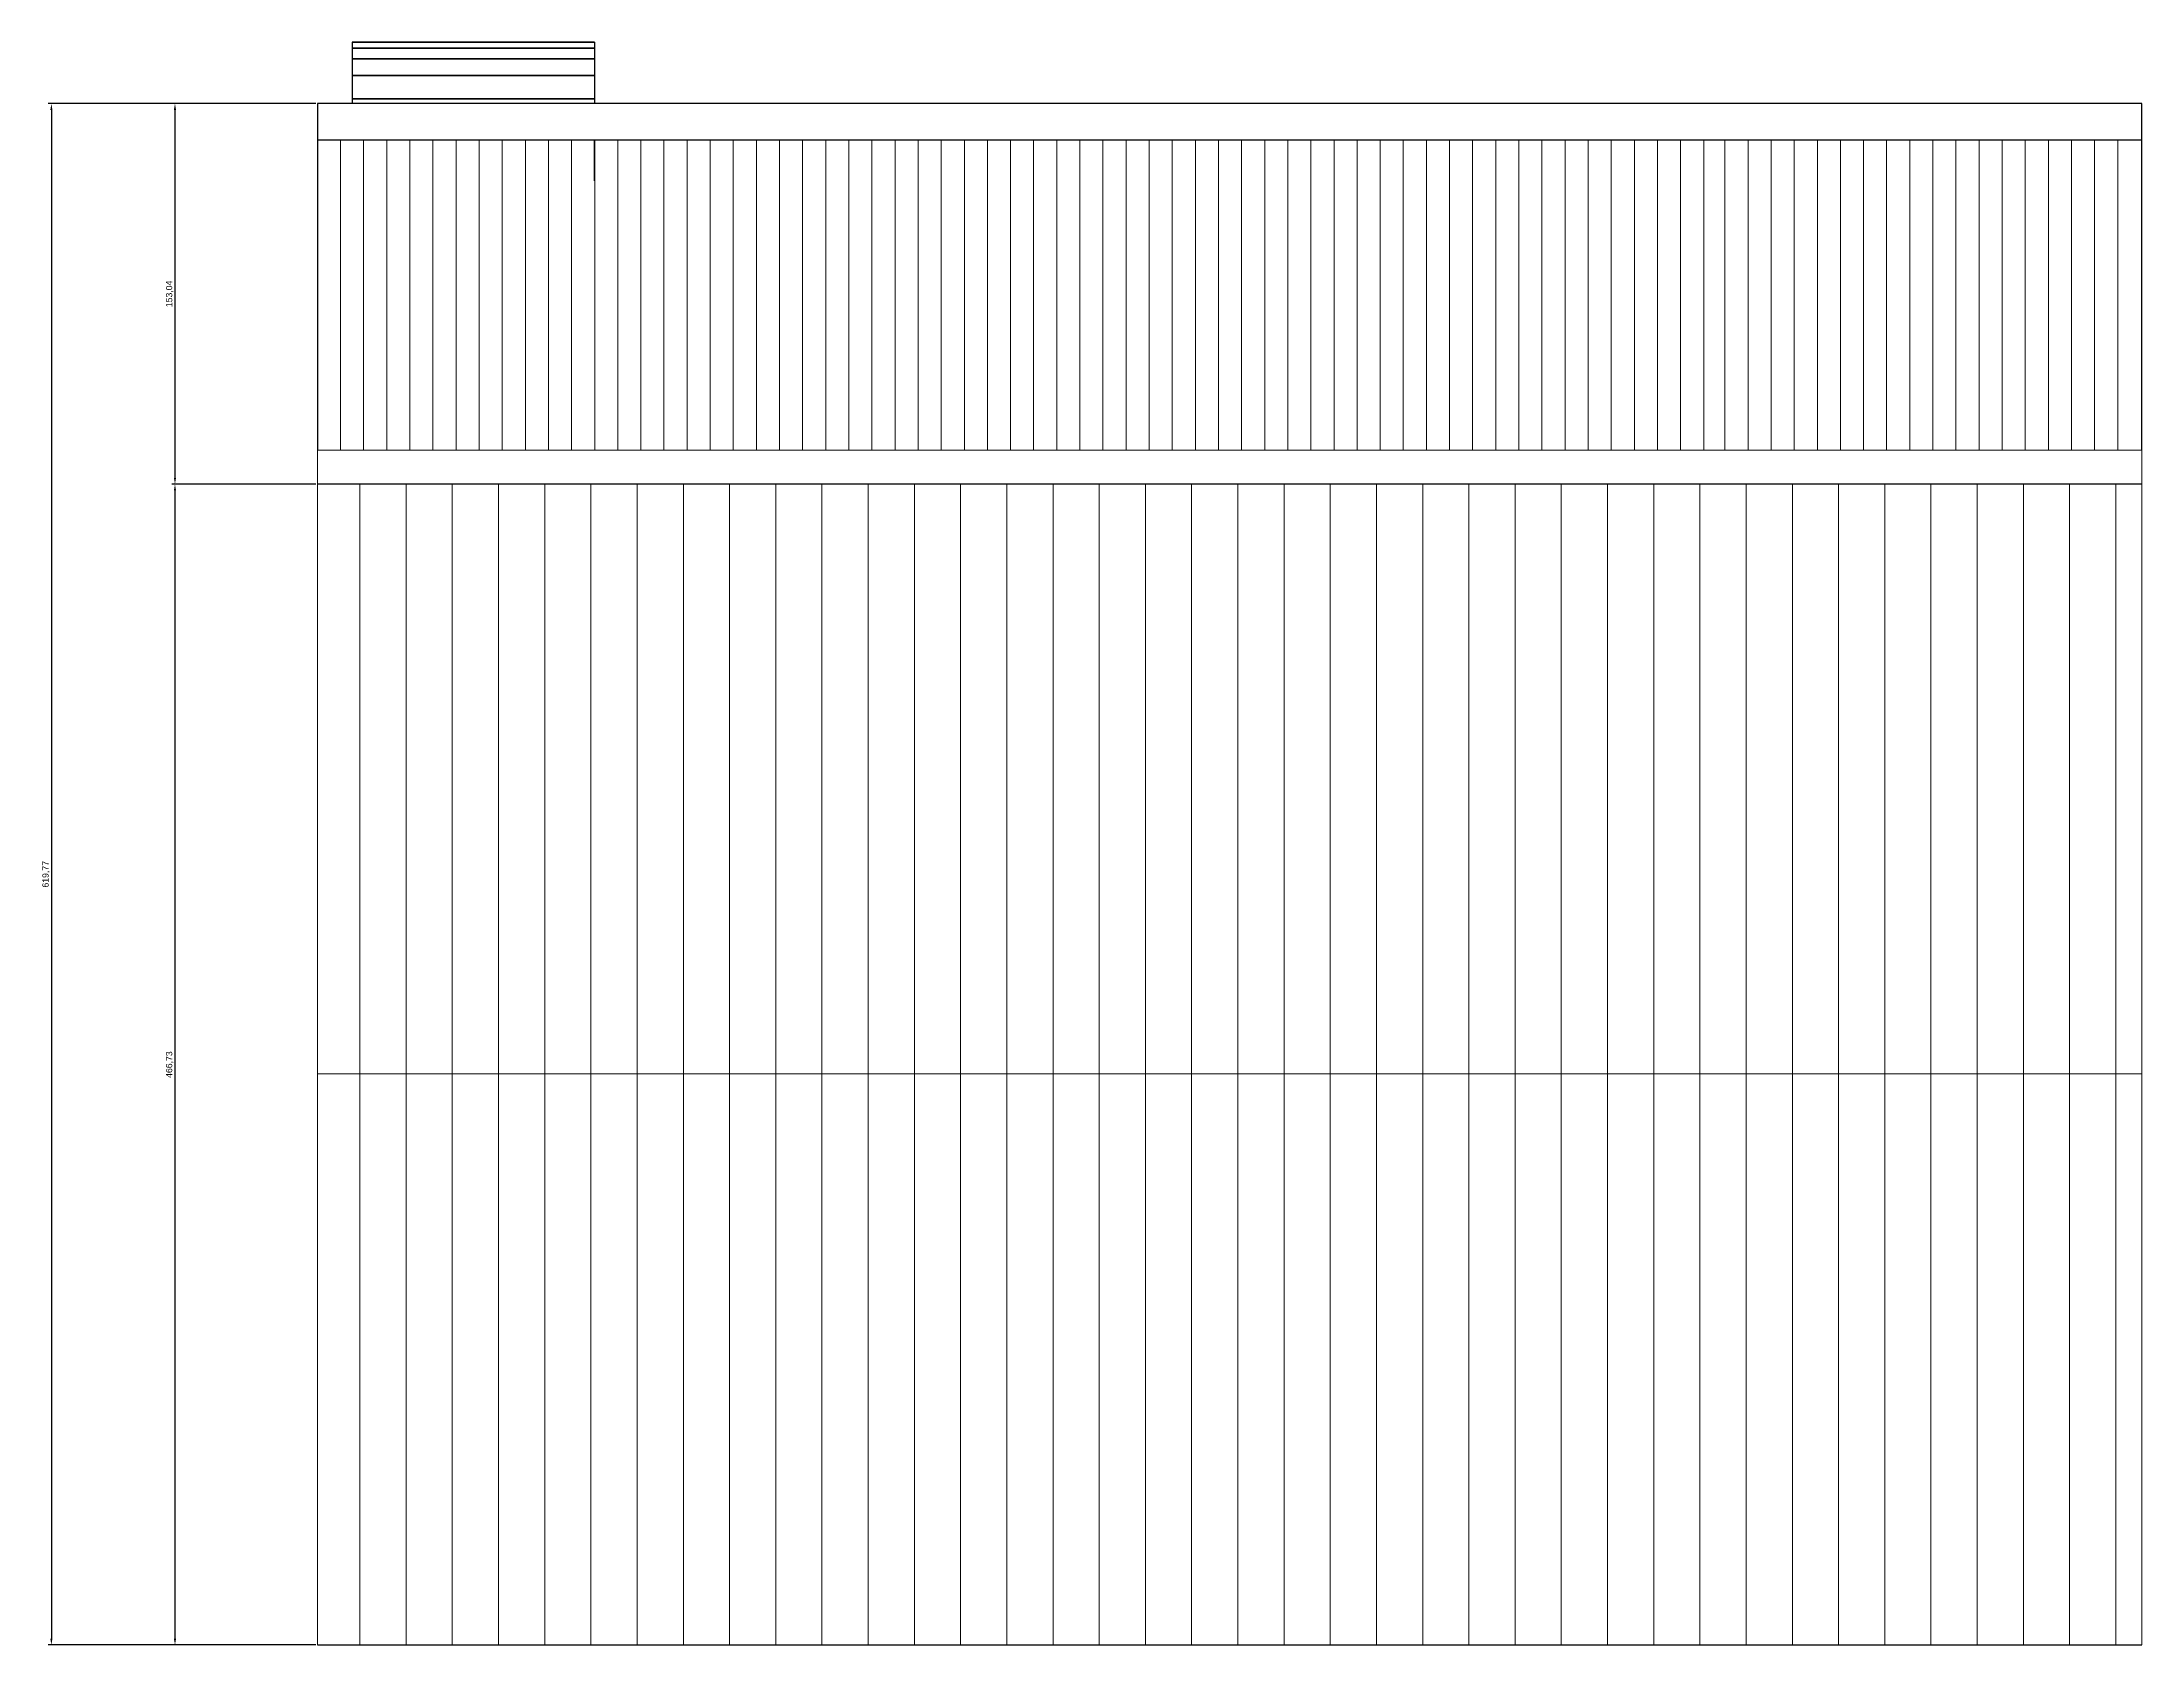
# Model space of a CAD drawing. Header units: millimetres. Extents: x -6628 to -2914, y 892 to 2793.
# Drawn here: x -5627 to -4782, y 911 to 1556 of the extents above; entities that cross this region are included whole.
import ezdxf

# ---------------------------------------------------------------- set-up
doc = ezdxf.new("R2010")
doc.units = ezdxf.units.MM
doc.layers.get('DEFPOINTS').update_dxf_attribs({"color": 210})
for name, color, linetype, lineweight in [('A-ANNO-SYMB', 3, 'Continuous', 18), ('A-ELEV-MBE1', 7, 'Continuous', 35), ('A-ELEV-MBE2', 4, 'Continuous', 25), ('A-ELEV-PATT', 8, 'Continuous', 18), ('A-FLOR-PATT', 8, 'Continuous', 18)]:
    doc.layers.add(name, color=color, linetype=linetype, lineweight=lineweight)
doc.styles.get("Standard").update_dxf_attribs({"font": 'Arial.ttf'})
doc.dimstyles.new('ISO-25', dxfattribs={"dimtxt": 2.5, "dimasz": 2.5, "dimexe": 1.25, "dimexo": 0.625, "dimtad": 1, "dimtxsty": 'Standard', "dimcen": 2.5, "dimadec": 0, "dimazin": 0, "dimtfac": 1, "dimtmove": 0, "dimatfit": 3, "dimfxl": 1, "dimarcsym": 0})

msp = doc.modelspace()

# ---------------------------------------------------------------- blocks, each defined once
blk = doc.blocks.new('*D32')
at = {"color": 0, "lineweight": -2, "transparency": 16777216}
for p, q in [((-5516.58, 1530.89), (-5624.2, 1530.89)), ((-5622.95, 1528.39), (-5622.95, 913.62)), ((-5516.58, 911.12), (-5624.2, 911.12))]:
    blk.add_line(p, q, dxfattribs=at)
at = {"color": 0, "transparency": 16777216}
for points in [[(-5623.36, 1528.39), (-5622.53, 1528.39), (-5622.95, 1530.89)], [(-5623.36, 913.62), (-5622.53, 913.62), (-5622.95, 911.12)]]:
    blk.add_solid(points, dxfattribs=at)
at = {"layer": 'DEFPOINTS', "color": 0, "transparency": 16777216}
for p in [(-5515.95, 1530.89), (-5622.95, 911.12), (-5515.95, 911.12)]:
    blk.add_point(p, dxfattribs=at)
at = {"color": 0, "transparency": 16777216, "insert": (-5625.08, 1221.01), "char_height": 2.5, "attachment_point": 5, "rotation": 90}
blk.add_mtext('619,77', dxfattribs=at)
blk = doc.blocks.new('*D33')
at = {"color": 0, "lineweight": -2, "transparency": 16777216}
for p, q in [((-5516.58, 1530.89), (-5574.49, 1530.89)), ((-5573.24, 1528.39), (-5573.24, 1380.35)), ((-5516.58, 1377.85), (-5574.49, 1377.85))]:
    blk.add_line(p, q, dxfattribs=at)
at = {"color": 0, "transparency": 16777216}
for points in [[(-5573.66, 1528.39), (-5572.82, 1528.39), (-5573.24, 1530.89)], [(-5573.66, 1380.35), (-5572.82, 1380.35), (-5573.24, 1377.85)]]:
    blk.add_solid(points, dxfattribs=at)
at = {"layer": 'DEFPOINTS', "color": 0, "transparency": 16777216}
for p in [(-5515.95, 1530.89), (-5573.24, 1377.85), (-5515.95, 1377.85)]:
    blk.add_point(p, dxfattribs=at)
at = {"color": 0, "transparency": 16777216, "insert": (-5575.37, 1454.37), "char_height": 2.5, "attachment_point": 5, "rotation": 90}
blk.add_mtext('153,04', dxfattribs=at)
blk = doc.blocks.new('*D34')
at = {"color": 0, "lineweight": -2, "transparency": 16777216}
for p, q in [((-5516.58, 1377.85), (-5574.49, 1377.85)), ((-5573.24, 1375.35), (-5573.24, 913.62)), ((-5516.58, 911.12), (-5574.49, 911.12))]:
    blk.add_line(p, q, dxfattribs=at)
at = {"color": 0, "transparency": 16777216}
for points in [[(-5573.66, 1375.35), (-5572.82, 1375.35), (-5573.24, 1377.85)], [(-5573.66, 913.62), (-5572.82, 913.62), (-5573.24, 911.12)]]:
    blk.add_solid(points, dxfattribs=at)
at = {"layer": 'DEFPOINTS', "color": 0, "transparency": 16777216}
for p in [(-5515.95, 1377.85), (-5573.24, 911.12), (-5515.95, 911.12)]:
    blk.add_point(p, dxfattribs=at)
at = {"color": 0, "transparency": 16777216, "insert": (-5575.37, 1144.49), "char_height": 2.5, "attachment_point": 5, "rotation": 90}
blk.add_mtext('466,73', dxfattribs=at)

# ---------------------------------------------------------------- dimensions: what is measured, and where the dimension line sits
at = {"color": 3}
for base, p1, p2, picture, middle in [((-5622.948, 911.121), (-5515.953, 1530.889), (-5515.953, 911.121), '*D32', (-5625.078, 1221.005)), ((-5573.241, 1377.849), (-5515.953, 1530.889), (-5515.953, 1377.849), '*D33', (-5575.372, 1454.369)), ((-5573.241, 911.121), (-5515.953, 1377.849), (-5515.953, 911.121), '*D34', (-5575.372, 1144.485))]:
    dim = msp.add_linear_dim(base=base, p1=p1, p2=p2, angle=270, dimstyle='ISO-25', dxfattribs=at)
    dim.commit()
    dim.dimension.update_dxf_attribs({"geometry": picture, "text_midpoint": middle})

# ---------------------------------------------------------------- hatches: boundary and pattern name
at = {"layer": 'A-ELEV-PATT'}
h = msp.add_hatch(dxfattribs=at)
h.set_pattern_fill('LINE', color=0, scale=5.85311, angle=-90, style=0)
h.set_pattern_definition([(270, (48765.296, 947.45), (18.5836245, -8e-15), [])])
h.paths.add_polyline_path([(-5515.953, 1377.849), (-4782.163, 1377.849), (-4782.163, 1140.759), (-5515.953, 1140.759)])
h.paths.add_polyline_path([(-5515.953, 1140.759), (-4782.163, 1140.759), (-4782.163, 911.121), (-5515.953, 911.121)])

# ---------------------------------------------------------------- linework, layer by layer
at = {"color": 0}
for p, q in [((-5502.045, 1555.664), (-5502.045, 1530.889)), ((-5404.492, 1555.664), (-5404.492, 1530.889))]:
    msp.add_line(p, q, dxfattribs=at)
at = {"layer": 'A-ANNO-SYMB', "color": 0}
msp.add_lwpolyline([(-4782.163, 911.121), (-4782.163, 1391.506), (-5515.953, 1391.506), (-5515.953, 911.121)], dxfattribs=at)
at = {"layer": 'A-ELEV-MBE1', "color": 0}
for p, q in [((-5502.045, 1555.664), (-5404.492, 1555.664)), ((-5502.045, 1553.127), (-5404.492, 1553.127)), ((-5502.045, 1548.898), (-5404.492, 1548.898)), ((-5502.045, 1542.132), (-5404.492, 1542.132)), ((-5502.045, 1532.83), (-5404.492, 1532.83)), ((-5404.492, 1516.256), (-5404.492, 1499.844))]:
    msp.add_line(p, q, dxfattribs=at)
at = {"layer": 'A-ELEV-MBE2', "color": 0}
for p, q in [((-4782.163, 1516.256), (-5515.953, 1516.256)), ((-4782.163, 1377.849), (-5515.953, 1377.849)), ((-5515.953, 911.121), (-4782.163, 911.121))]:
    msp.add_line(p, q, dxfattribs=at)
msp.add_lwpolyline([(-4782.163, 1391.506), (-4782.163, 1530.889), (-5515.953, 1530.889), (-5515.953, 1391.506)], dxfattribs=at)
at = {"layer": 'A-ELEV-PATT', "color": 0}
msp.add_line((-4782.163, 1140.759), (-5515.953, 1140.759), dxfattribs=at)
at = {"layer": 'A-FLOR-PATT', "color": 0, "linetype": 'Continuous'}
for p, q in [((-5506.661, 1391.506), (-5506.661, 1516.256)), ((-5497.37, 1391.506), (-5497.37, 1516.256)), ((-5488.078, 1391.506), (-5488.078, 1516.256)), ((-5478.786, 1391.506), (-5478.786, 1516.256)), ((-5469.494, 1391.506), (-5469.494, 1516.256)), ((-5460.202, 1391.506), (-5460.202, 1516.256)), ((-5450.91, 1391.506), (-5450.91, 1516.256)), ((-5441.618, 1391.506), (-5441.618, 1516.256)), ((-5432.326, 1391.506), (-5432.326, 1516.256)), ((-5423.034, 1391.506), (-5423.034, 1516.256)), ((-5413.742, 1391.506), (-5413.742, 1516.256)), ((-5404.45, 1391.506), (-5404.45, 1516.256)), ((-5395.159, 1391.506), (-5395.159, 1516.256)), ((-5385.867, 1391.506), (-5385.867, 1516.256)), ((-5376.575, 1391.506), (-5376.575, 1516.256)), ((-5367.283, 1391.506), (-5367.283, 1516.256)), ((-5357.991, 1391.506), (-5357.991, 1516.256)), ((-5348.699, 1391.506), (-5348.699, 1516.256)), ((-5339.407, 1391.506), (-5339.407, 1516.256)), ((-5330.115, 1391.506), (-5330.115, 1516.256)), ((-5320.823, 1391.506), (-5320.823, 1516.256)), ((-5311.531, 1391.506), (-5311.531, 1516.256)), ((-5302.24, 1391.506), (-5302.24, 1516.256)), ((-5292.948, 1391.506), (-5292.948, 1516.256)), ((-5283.656, 1391.506), (-5283.656, 1516.256)), ((-5274.364, 1391.506), (-5274.364, 1516.256)), ((-5265.072, 1391.506), (-5265.072, 1516.256)), ((-5255.78, 1391.506), (-5255.78, 1516.256)), ((-5246.488, 1391.506), (-5246.488, 1516.256)), ((-5237.196, 1391.506), (-5237.196, 1516.256)), ((-5227.904, 1391.506), (-5227.904, 1516.256)), ((-5218.612, 1391.506), (-5218.612, 1516.256)), ((-5209.32, 1391.506), (-5209.32, 1516.256)), ((-5200.029, 1391.506), (-5200.029, 1516.256)), ((-5190.737, 1391.506), (-5190.737, 1516.256)), ((-5181.445, 1391.506), (-5181.445, 1516.256)), ((-5172.153, 1391.506), (-5172.153, 1516.256)), ((-5162.861, 1391.506), (-5162.861, 1516.256)), ((-5153.569, 1391.506), (-5153.569, 1516.256)), ((-5144.277, 1391.506), (-5144.277, 1516.256)), ((-5134.985, 1391.506), (-5134.985, 1516.256)), ((-5125.693, 1391.506), (-5125.693, 1516.256)), ((-5116.401, 1391.506), (-5116.401, 1516.256)), ((-5107.109, 1391.506), (-5107.109, 1516.256)), ((-5097.818, 1391.506), (-5097.818, 1516.256)), ((-5088.526, 1391.505), (-5088.526, 1516.256)), ((-5079.234, 1391.505), (-5079.234, 1516.256)), ((-5069.942, 1391.505), (-5069.942, 1516.256)), ((-5060.65, 1391.505), (-5060.65, 1516.256)), ((-5051.358, 1391.505), (-5051.358, 1516.256)), ((-5042.066, 1391.505), (-5042.066, 1516.256)), ((-5032.774, 1391.505), (-5032.774, 1516.256)), ((-5023.482, 1391.505), (-5023.482, 1516.256)), ((-5014.19, 1391.505), (-5014.19, 1516.256)), ((-5004.898, 1391.505), (-5004.898, 1516.256)), ((-4995.607, 1391.505), (-4995.607, 1516.256)), ((-4986.315, 1391.505), (-4986.315, 1516.256)), ((-4977.023, 1391.505), (-4977.023, 1516.256)), ((-4967.731, 1391.505), (-4967.731, 1516.256)), ((-4958.439, 1391.505), (-4958.439, 1516.256)), ((-4949.896, 1391.506), (-4949.896, 1516.256)), ((-4940.604, 1391.506), (-4940.604, 1516.256)), ((-4931.312, 1391.506), (-4931.312, 1516.256)), ((-4922.02, 1391.506), (-4922.02, 1516.256)), ((-4912.728, 1391.506), (-4912.728, 1516.256)), ((-4903.436, 1391.506), (-4903.436, 1516.256)), ((-4894.144, 1391.506), (-4894.144, 1516.256)), ((-4884.852, 1391.506), (-4884.852, 1516.256)), ((-4875.561, 1391.506), (-4875.561, 1516.256)), ((-4866.269, 1391.506), (-4866.269, 1516.256)), ((-4856.977, 1391.506), (-4856.977, 1516.256)), ((-4847.685, 1391.506), (-4847.685, 1516.256)), ((-4838.393, 1391.506), (-4838.393, 1516.256)), ((-4829.101, 1391.506), (-4829.101, 1516.256)), ((-4819.809, 1391.506), (-4819.809, 1516.256)), ((-4810.517, 1391.506), (-4810.517, 1516.256)), ((-4801.225, 1391.506), (-4801.225, 1516.256)), ((-4791.933, 1391.506), (-4791.933, 1516.256))]:
    msp.add_line(p, q, dxfattribs=at)

msp.set_redraw_order([(e.dxf.handle, doc.entitydb.next_handle()) for e in msp.query("TEXT MTEXT ATTDEF DIMENSION ARC_DIMENSION")])  # texts and dimensions are drawn at this point

doc.saveas('drawing.dxf')
